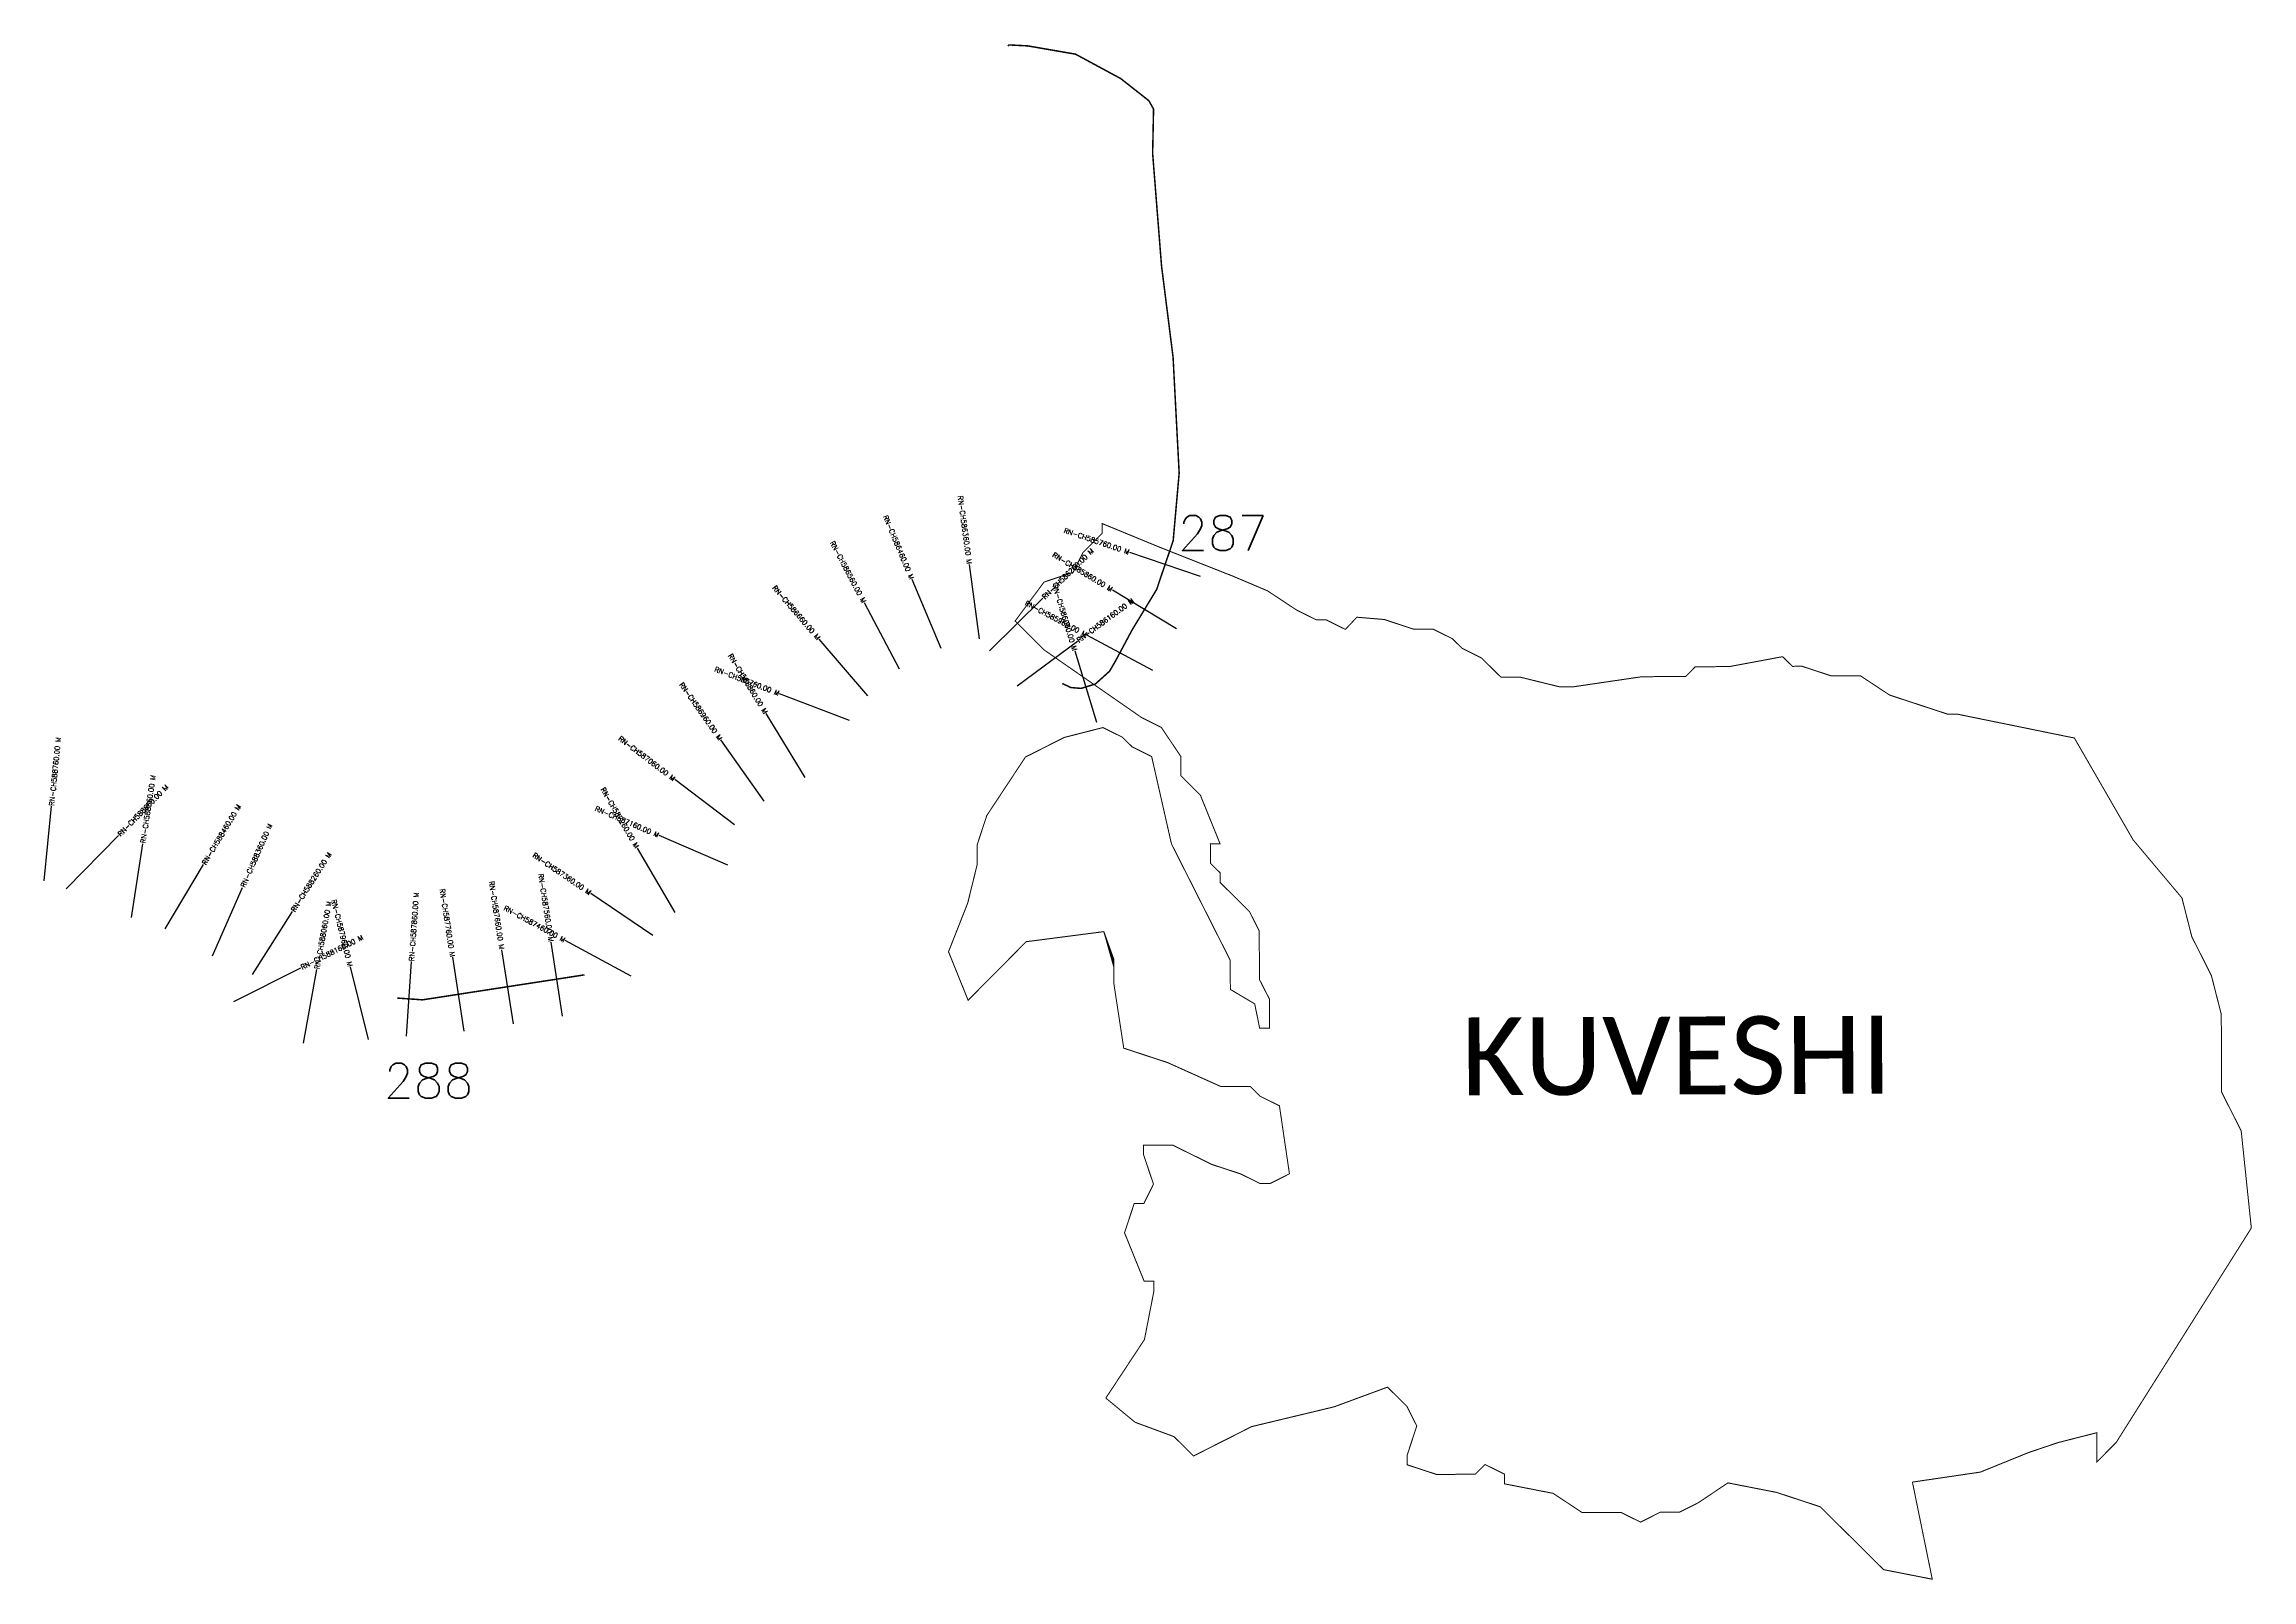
# Model space of a CAD drawing. Header units: metres. Extents: x 320296 to 326349, y 1835349 to 1838570.
# Drawn here: x 321922 to 326349, y 1835492 to 1838570 of the extents above; entities that cross this region are included whole.
import ezdxf
from ezdxf.enums import TextEntityAlignment as Align

# ---------------------------------------------------------------- set-up
doc = ezdxf.new("R2010")
doc.units = ezdxf.units.M
for name, color, linetype in [('CS', 134, 'Continuous'), ('CSMark', 6, 'Continuous'), ('NATURALLY PROTECTED', 3, 'Continuous'), ('VILLAGE NAME', 250, 'Continuous')]:
    doc.layers.add(name, color=color, linetype=linetype)
doc.styles.get("Standard").update_dxf_attribs({"font": 'simplex.shx'})

msp = doc.modelspace()

# ---------------------------------------------------------------- linework, layer by layer
at = {"color": 6, "const_width": 2, "flags": 128}
msp.add_lwpolyline([(324043.3548928415, 1837608.870284031), (324101.871096098, 1837584.783566128), (324160.3872993545, 1837560.696848225), (324274.2792500883, 1837515.709746928), (324306.7332940384, 1837502.890462042), (324375.0422124794, 1837473.966594185), (324433.6352331351, 1837435.243881135), (324472.6889907793, 1837415.953212), (324492.1453063833, 1837416.035911062), (324531.1993123729, 1837396.686814554), (324554.1723835072, 1837421.111954488), (324609.0000547551, 1837416.532602126), (324667.5103763487, 1837397.26620468), (324706.4814349308, 1837397.43185115), (324745.535192575, 1837378.141182016), (324765.074207241, 1837358.767565474), (324804.1282132308, 1837339.418468966), (324843.2649182826, 1837300.613056854), (324882.1775494904, 1837300.778454978), (324960.2023657166, 1837281.653432314), (324989.3868391225, 1837281.777480907), (325125.6736314103, 1837301.813434982), (325213.3439063764, 1837302.186077453), (325232.7172745726, 1837321.783519493), (325300.8728065605, 1837322.073214556), (325407.9166980684, 1837341.984871693), (325427.5141401086, 1837322.611503497), (325446.9704557125, 1837322.694202559), (325505.4807773061, 1837303.427805113), (325563.9081514921, 1837303.676150645), (325622.5009238023, 1837265.011864969), (325739.5213186441, 1837226.537497451), (325759.0360616221, 1837226.620444858), (325992.9525543668, 1837178.914610602), (326110.6766362733, 1836974.886278328), (326208.5717601052, 1836858.445521958), (326228.4177960229, 1836780.586352202), (326267.6614718249, 1836702.868060536), (326287.5072593971, 1836625.067318154), (326288.1695969307, 1836469.2415112), (326327.4135210782, 1836391.46479216), (326347.7562480599, 1836196.750874032), (326076.8970588653, 1835767.085483155), (326038.0913984075, 1835728.007205477), (326037.8430528756, 1835786.434579663), (325959.9838831192, 1835766.588543745), (325901.6392079954, 1835746.883882609), (325804.4064216972, 1835707.498832025), (325668.1780567836, 1835687.463126295), (325707.9770993691, 1835492.831907229), (325610.4957191934, 1835511.932658206), (325483.3455587375, 1835637.977399612), (325395.5802005198, 1835666.847782094), (325298.0990686897, 1835685.890105696), (325239.8373409736, 1835646.670701582), (325200.9489814537, 1835627.048739508), (325161.9779228717, 1835626.883093039), (325123.1482390715, 1835607.202951936), (325084.0942330818, 1835626.552048445), (325006.1521159177, 1835626.220755505), (324947.559095262, 1835664.943468555), (324850.1363908061, 1835683.986040503), (324850.0536917439, 1835703.442356107), (324810.9996857542, 1835722.791452615), (324791.5678901838, 1835703.193762229), (324713.6842003939, 1835702.862717635), (324655.1738788002, 1835722.129115081), (324655.0911797381, 1835741.585430685), (324674.2991498101, 1835800.095503933), (324654.6771877364, 1835838.983863453), (324615.5404826845, 1835877.789275565), (324508.5796627572, 1835838.333661763), (324343.1912202983, 1835798.688129804), (324226.5848174584, 1835739.764064554), (324187.4481124065, 1835778.569476666), (324109.4111603363, 1835807.422781305), (324050.8060038366, 1835855.87377633), (324128.1928783898, 1835973.088782983), (324147.2353261648, 1836070.540701126), (324147.1523787571, 1836090.055444104), (324127.6960631532, 1836089.972745042), (324088.3112609149, 1836187.147103966), (324107.5774100155, 1836245.715852934), (324127.0337256194, 1836245.798551996), (324146.3246430991, 1836284.793882266), (324126.6199819632, 1836343.13855739), (324126.5370345556, 1836362.653300368), (324184.9644087415, 1836362.9016459), (324263.0721723754, 1836324.261880257), (324321.5822456235, 1836305.053910185), (324360.6070379261, 1836285.704689504), (324380.0925672171, 1836285.787512739), (324418.9806783914, 1836305.467902187), (324398.8865452873, 1836441.696018755), (324359.8325392976, 1836461.045115263), (324340.2935246315, 1836480.418731805), (324281.8661504456, 1836480.170386273), (324174.5326880475, 1836528.385047437), (324086.7382403155, 1836557.22609206), (324066.7022862401, 1836693.512884348), (324066.70228624, 1836732.483942929), (324046.8319786343, 1836790.828618053), (323891.0891190881, 1836770.651537542), (323774.6726344059, 1836653.29984976), (323735.3460111963, 1836750.532884404), (323773.8446504024, 1836848.096715296), (323793.0283487864, 1836926.063352494), (323792.8627023166, 1836965.034411076), (323812.0706723886, 1837023.544484324), (323889.5160984888, 1837140.730525635), (323967.2341418088, 1837180.032628812), (324045.0933115652, 1837199.878664729), (324084.0888901807, 1837180.529319875), (324103.686332221, 1837161.155951679), (324142.6819108365, 1837141.806606825), (324182.3980060144, 1836966.690130737), (324300.2461365141, 1836733.477325057), (324300.494482046, 1836675.049950871), (324349.3179953687, 1836646.014046092), (324359.2531491716, 1836597.356179239), (324378.7678921497, 1836597.439126647), (324378.7678921497, 1836655.867556426), (324358.8391571698, 1836694.754612007), (324358.4251651681, 1836792.153044775), (324338.8032030943, 1836831.041404295), (324280.1274833764, 1836889.220432949), (324280.0447843143, 1836908.676748553), (324260.5057696482, 1836928.050365095), (324260.3401231786, 1836967.021423677), (324279.7964387823, 1836967.104122739), (324240.4113881986, 1837064.336909037), (324201.2746831467, 1837103.14232115), (324201.1092850224, 1837142.054952357), (324161.9480599371, 1837200.375355793), (324122.894302293, 1837219.666024927), (323927.5177982854, 1837355.207532274), (323868.8420785675, 1837413.386560928), (323926.9384081594, 1837491.51859625), (323985.2830832832, 1837511.223257385), (324004.6321797915, 1837550.277263375), (324043.4375919037, 1837589.413968427), (324043.3548928415, 1837608.870284031)], dxfattribs=at)
at = {"layer": 'CS'}
for p, q in [((324240.7073892161, 1837502.71421882), (324098.667657994, 1837550.929514674)), ((323797.6765181522, 1837378.06493911), (323777.4829032807, 1837526.699450306)), ((323720.6859917049, 1837358.523407089), (323662.4597270341, 1837496.761253219)), ((323817.7336528273, 1837353.937513194), (323924.7975423723, 1837458.996180401)), ((324192.4149232669, 1837397.550650364), (324064.1600748487, 1837475.33685645)), ((323637.0371508535, 1837317.237539211), (323566.8283986489, 1837449.79217366)), ((323573.7437747828, 1837263.397283702), (323475.874488908, 1837377.070512223)), ((323873.3387901629, 1837283.540668156), (323993.746807839, 1837372.994059815)), ((324145.0260456797, 1837314.214717589), (324012.7166135785, 1837384.884471919)), ((324033.0391354655, 1837209.712879034), (323989.1503031158, 1837353.148475714)), ((323536.7984832542, 1837214.220451271), (323396.6746802608, 1837267.749133626)), ((323447.7855663903, 1837099.905949824), (323369.5888155542, 1837227.910903472)), ((323365.428369372, 1837052.611398384), (323278.9536466972, 1837175.176166317)), ((323305.9529474901, 1837005.186839672), (323186.2939277933, 1837095.639694824)), ((321921.9218136516, 1836892.758132442), (321936.6591324858, 1837042.032415001)), ((321966.1400292823, 1836876.420419035), (322071.1045758247, 1836983.576585302)), ((323293.0642613792, 1836924.282462156), (323155.2025169413, 1836983.393708299)), ((322097.3026829604, 1836818.842899064), (322119.8180918106, 1836967.143459968)), ((323187.3954699024, 1836828.936564021), (323111.7506432579, 1836958.465943708)), ((322164.5130738218, 1836796.613879557), (322241.6234569655, 1836925.276184881)), ((322259.3148350465, 1836742.111999925), (322319.651671765, 1836879.441771405)), ((323142.1454505974, 1836783.026199962), (323018.0826194634, 1836867.337610406)), ((322339.5016275904, 1836704.600620869), (322420.0088328308, 1836831.165188993)), ((322862.7772409845, 1836606.325046897), (322839.943846565, 1836754.576981452)), ((322961.6118636998, 1836621.547309748), (322938.7784699371, 1836769.799244404)), ((323098.7658571181, 1836701.495765043), (322966.8863237882, 1836772.964560253)), ((322302.1871590504, 1836650.948814589), (322436.3372431156, 1836718.058835787)), ((322442.2054350012, 1836567.223747189), (322468.6937420052, 1836714.86645643)), ((322572.4759979351, 1836574.572897247), (322536.1131978905, 1836720.098657073)), ((322648.2794914022, 1836581.216380542), (322658.5961875102, 1836730.861179254)), ((322763.9426179408, 1836591.102783995), (322741.1092235213, 1836739.35471855))]:
    msp.add_line(p, q, dxfattribs=at)
at = {"layer": 'NATURALLY PROTECTED', "const_width": 3, "flags": 128}
for points in [[(323854.0154041675, 1838566.084485978), (323856.7617498624, 1838568.199493664), (323893.7887450717, 1838566.348956598), (323990.0575877164, 1838549.694711599), (324080.7739181076, 1838500.657833727), (324137.2395094162, 1838456.246709927), (324146.4962582185, 1838439.592464928), (324144.6451005865, 1838350.77080592), (324154.8269478836, 1838222.163777184), (324162.5013707901, 1838125.228054376), (324185.6174535511, 1837942.324196553), (324197.8358624363, 1837709.860483743), (324185.8422438397, 1837574.41282467), (324152.6366835345, 1837476.590986822), (324103.1146144696, 1837394.938393165), (324071.0243598266, 1837334.858329406), (324058.2084314569, 1837312.731933293), (324029.6629467473, 1837287.112236454), (324001.11842268, 1837278.378101746), (323980.7287907448, 1837280.125046406), (323963.4790394868, 1837288.170941553)], [(323005.4242495165, 1836704.179523073), (322680.6685669869, 1836654.161460313), (322630.268090742, 1836657.636130648)]]:
    msp.add_lwpolyline(points, dxfattribs=at)

# ---------------------------------------------------------------- texts
at = {"char_height": 70, "attachment_point": 1}
for s, insert in [('287', (324195.3918263605, 1837624.650488212)), ('288', (322602.7842919622, 1836526.963960864))]:
    msp.add_mtext_dynamic_manual_height_columns(s, width=95.17246124148369, gutter_width=1, heights=[0], dxfattribs=dict(at, insert=insert))
at = {"layer": 'CSMark'}
for s, rotation, p in [('RN-CH586360.00 M', 277.7368839323794, (323777.3482791816, 1837527.690347047)), ('RN-CH586460.00 M', 292.8409962193025, (323662.0715519363, 1837497.68283886)), ('RN-CH585760.00 M', 341.2502516845379, (324097.7207264525, 1837551.25094998)), ('RN-CH586560.00 M', 297.9083333475201, (323566.3603403009, 1837450.675871223)), ('RN-CH585860.00 M', 328.7633058491688, (324063.305042526, 1837475.855431157)), ('RN-CH586660.00 M', 310.7274772250105, (323475.2220270022, 1837377.828333746)), ('RN-CH586060.00 M', 287.0132120976369, (323988.8577109001, 1837354.104713025)), ('RN-CH585960.00 M', 331.8922175554252, (324011.8345506978, 1837385.355603615)), ('RN-CH586860.00 M', 301.4202770707726, (323369.067503882, 1837228.76426983)), ('RN-CH586960.00 M', 305.2046162860767, (323278.377148546, 1837175.99326477)), ('RN-CH586760.00 M', 339.0926472618585, (323395.7405215741, 1837268.105991508)), ('RN-CH587060.00 M', 322.9135725685219, (323185.4962009953, 1837096.242713858)), ('RN-CH587260.00 M', 300.284819140809, (323111.2463444136, 1836959.329472905)), ('RN-CH587160.00 M', 336.7917049409426, (323154.2834386451, 1836983.787783273)), ('RN-CH587360.00 M', 325.8005062738374, (323017.2555339226, 1836867.899686476)), ('RN-CH587660.00 M', 278.7557532234803, (322839.7916239356, 1836755.565327682)), ('RN-CH587560.00 M', 278.755752969645, (322938.626247312, 1836770.787590635)), ('RN-CH587960.00 M', 284.0293361290746, (322535.8707792236, 1836721.068828805)), ('RN-CH587760.00 M', 278.7557532234803, (322740.9570008919, 1836740.343064781)), ('RN-CH587460.00 M', 331.5456358548415, (322966.0071268993, 1836773.441018888))]:
    msp.add_text(s, height=10, rotation=rotation, dxfattribs=at).set_placement(p, align=Align.MIDDLE_RIGHT)
for s, rotation, p in [('RN-CH586260.00 M', 44.45839161769057, (323925.5113016359, 1837459.696571516)), ('RN-CH586160.00 M', 36.60935477945765, (323994.5495279568, 1837373.590415759)), ('RN-CH588760.00 M', 84.36166295009755, (321936.757381278, 1837043.027576885)), ('RN-CH588660.00 M', 45.59195583018832, (322071.8043394683, 1836984.290959744)), ('RN-CH588560.00 M', 81.36712029379001, (322119.9681945362, 1836968.132130374)), ('RN-CH588460.00 M', 59.06473930664425, (322242.1375261865, 1836926.133933583)), ('RN-CH588360.00 M', 66.28136433025068, (322320.0539173431, 1836880.357303215)), ('RN-CH588260.00 M', 57.53972685598291, (322420.5455475324, 1836832.00895278)), ('RN-CH588060.00 M', 79.82887532090378, (322468.8703307186, 1836715.850741158)), ('RN-CH587860.00 M', 86.05619888658504, (322658.6649654843, 1836731.858811245)), ('RN-CH588160.00 M', 26.57700167004308, (322437.2315770094, 1836718.506235929))]:
    msp.add_text(s, height=10, rotation=rotation, dxfattribs=at).set_placement(p, align=Align.MIDDLE_LEFT)
at = {"layer": 'VILLAGE NAME', "insert": (324763.5329553683, 1836618.644977428), "char_height": 155.9893812134608, "attachment_point": 1, "rotation": 0.2435342226010066}
msp.add_mtext_dynamic_manual_height_columns('{\\fCalibri|b0|i0|c0|p34;KUVESHI}', width=1432.739138964375, gutter_width=779.9469060673039, heights=[0], dxfattribs=at)

doc.saveas('drawing.dxf')
